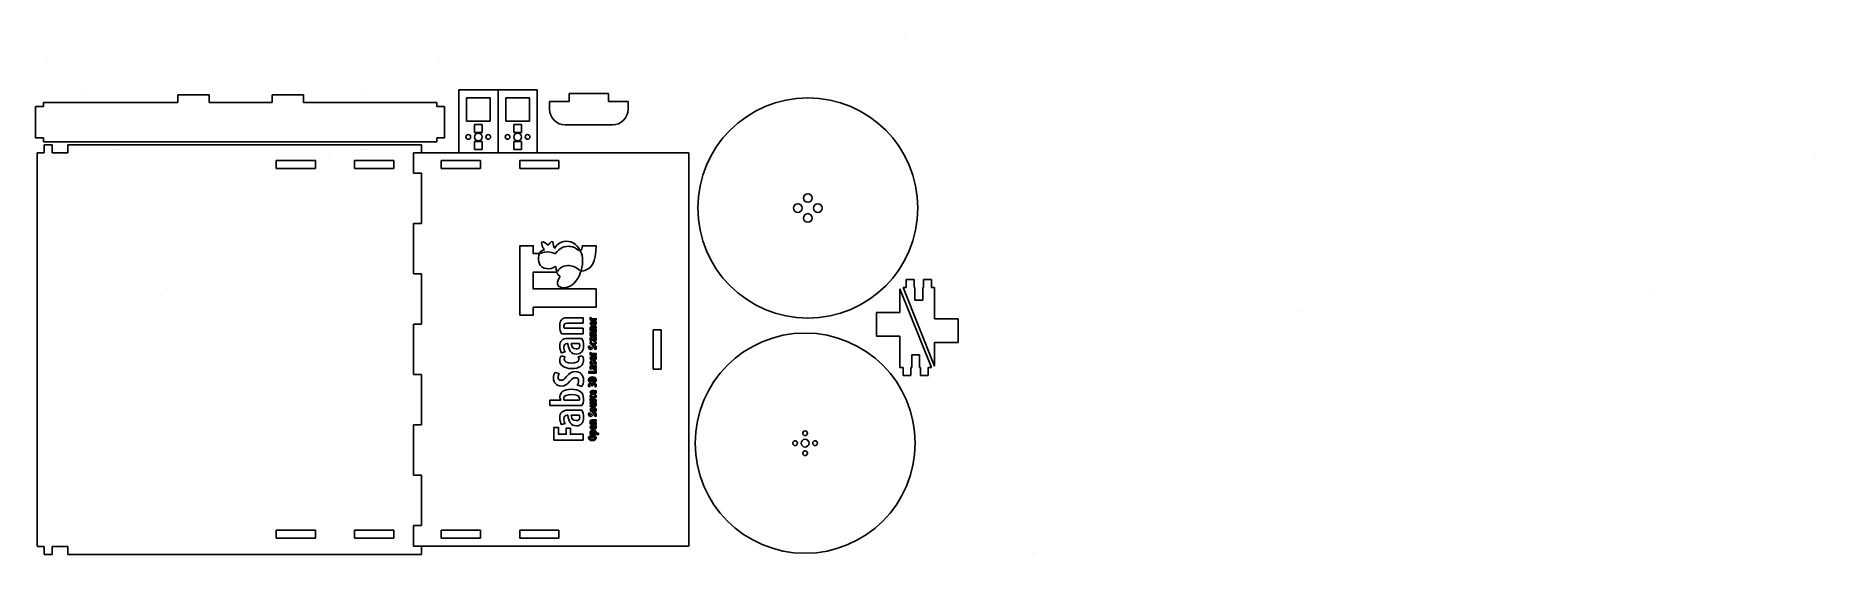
# Model space of a CAD drawing. Extents: x 2 to 1134, y 3 to 333.
import ezdxf

# ---------------------------------------------------------------- set-up
doc = ezdxf.new("R2010")
doc.units = 0
doc.layers.add('EBENE_1', color=7, linetype='CONTINUOUS')

# ---------------------------------------------------------------- blocks, each defined once
blk = doc.blocks.new('BLOCK_2')
at = {"layer": 'EBENE_1'}
blk.add_lwpolyline([(242.5, 8.5), (242.5, 21.5)], dxfattribs=at)
blk = doc.blocks.new('BLOCK_3')
at = {"layer": 'EBENE_1'}
blk.add_lwpolyline([(247.5, 21.5), (242.5, 21.5)], dxfattribs=at)
blk = doc.blocks.new('BLOCK_4')
at = {"layer": 'EBENE_1'}
blk.add_lwpolyline([(417.5, 8.5), (242.5, 8.5)], dxfattribs=at)
blk = doc.blocks.new('BLOCK_5')
at = {"layer": 'EBENE_1'}
blk.add_lwpolyline([(417.5, 258.5), (417.5, 8.5)], dxfattribs=at)
blk = doc.blocks.new('BLOCK_6')
at = {"layer": 'EBENE_1'}
blk.add_lwpolyline([(242.5, 258.5), (417.5, 258.5)], dxfattribs=at)
blk = doc.blocks.new('BLOCK_7')
at = {"layer": 'EBENE_1'}
blk.add_lwpolyline([(247.5, 213.5), (247.5, 245.5)], dxfattribs=at)
blk = doc.blocks.new('BLOCK_8')
at = {"layer": 'EBENE_1'}
blk.add_lwpolyline([(247.5, 149.5), (247.5, 181.5)], dxfattribs=at)
blk = doc.blocks.new('BLOCK_9')
at = {"layer": 'EBENE_1'}
blk.add_lwpolyline([(247.5, 85.5), (247.5, 117.5)], dxfattribs=at)
blk = doc.blocks.new('BLOCK_10')
at = {"layer": 'EBENE_1'}
blk.add_lwpolyline([(247.5, 21.5), (247.5, 53.5)], dxfattribs=at)
blk = doc.blocks.new('BLOCK_11')
at = {"layer": 'EBENE_1'}
blk.add_lwpolyline([(242.5, 181.5), (247.5, 181.5)], dxfattribs=at)
blk = doc.blocks.new('BLOCK_12')
at = {"layer": 'EBENE_1'}
blk.add_lwpolyline([(242.5, 181.5), (242.5, 213.5)], dxfattribs=at)
blk = doc.blocks.new('BLOCK_13')
at = {"layer": 'EBENE_1'}
blk.add_lwpolyline([(247.5, 213.5), (242.5, 213.5)], dxfattribs=at)
blk = doc.blocks.new('BLOCK_14')
at = {"layer": 'EBENE_1'}
blk.add_lwpolyline([(242.5, 245.5), (247.5, 245.5)], dxfattribs=at)
blk = doc.blocks.new('BLOCK_15')
at = {"layer": 'EBENE_1'}
blk.add_lwpolyline([(242.5, 245.5), (242.5, 258.5)], dxfattribs=at)
blk = doc.blocks.new('BLOCK_16')
at = {"layer": 'EBENE_1'}
blk.add_lwpolyline([(242.5, 117.5), (247.5, 117.5)], dxfattribs=at)
blk = doc.blocks.new('BLOCK_17')
at = {"layer": 'EBENE_1'}
blk.add_lwpolyline([(242.5, 117.5), (242.5, 149.5)], dxfattribs=at)
blk = doc.blocks.new('BLOCK_18')
at = {"layer": 'EBENE_1'}
blk.add_lwpolyline([(247.5, 149.5), (242.5, 149.5)], dxfattribs=at)
blk = doc.blocks.new('BLOCK_19')
at = {"layer": 'EBENE_1'}
blk.add_lwpolyline([(242.5, 53.5), (247.5, 53.5)], dxfattribs=at)
blk = doc.blocks.new('BLOCK_20')
at = {"layer": 'EBENE_1'}
blk.add_lwpolyline([(242.5, 53.5), (242.5, 85.5)], dxfattribs=at)
blk = doc.blocks.new('BLOCK_21')
at = {"layer": 'EBENE_1'}
blk.add_lwpolyline([(247.5, 85.5), (242.5, 85.5)], dxfattribs=at)
blk = doc.blocks.new('BLOCK_22')
at = {"layer": 'EBENE_1'}
blk.add_lwpolyline([(260, 18.5), (260, 13.5)], dxfattribs=at)
blk = doc.blocks.new('BLOCK_23')
at = {"layer": 'EBENE_1'}
blk.add_lwpolyline([(260, 18.5), (285, 18.5)], dxfattribs=at)
blk = doc.blocks.new('BLOCK_24')
at = {"layer": 'EBENE_1'}
blk.add_lwpolyline([(285, 13.5), (260, 13.5)], dxfattribs=at)
blk = doc.blocks.new('BLOCK_25')
at = {"layer": 'EBENE_1'}
blk.add_lwpolyline([(285, 13.5), (285, 18.5)], dxfattribs=at)
blk = doc.blocks.new('BLOCK_26')
at = {"layer": 'EBENE_1'}
blk.add_lwpolyline([(310, 248.5), (335, 248.5)], dxfattribs=at)
blk = doc.blocks.new('BLOCK_27')
at = {"layer": 'EBENE_1'}
blk.add_lwpolyline([(310, 248.5), (310, 253.5)], dxfattribs=at)
blk = doc.blocks.new('BLOCK_28')
at = {"layer": 'EBENE_1'}
blk.add_lwpolyline([(335, 253.5), (335, 248.5)], dxfattribs=at)
blk = doc.blocks.new('BLOCK_29')
at = {"layer": 'EBENE_1'}
blk.add_lwpolyline([(335, 253.5), (310, 253.5)], dxfattribs=at)
blk = doc.blocks.new('BLOCK_30')
at = {"layer": 'EBENE_1'}
blk.add_lwpolyline([(310, 18.5), (310, 13.5)], dxfattribs=at)
blk = doc.blocks.new('BLOCK_31')
at = {"layer": 'EBENE_1'}
blk.add_lwpolyline([(310, 18.5), (335, 18.5)], dxfattribs=at)
blk = doc.blocks.new('BLOCK_32')
at = {"layer": 'EBENE_1'}
blk.add_lwpolyline([(335, 13.5), (310, 13.5)], dxfattribs=at)
blk = doc.blocks.new('BLOCK_33')
at = {"layer": 'EBENE_1'}
blk.add_lwpolyline([(335, 13.5), (335, 18.5)], dxfattribs=at)
blk = doc.blocks.new('BLOCK_34')
at = {"layer": 'EBENE_1'}
blk.add_lwpolyline([(260, 248.5), (285, 248.5)], dxfattribs=at)
blk = doc.blocks.new('BLOCK_35')
at = {"layer": 'EBENE_1'}
blk.add_lwpolyline([(260, 248.5), (260, 253.5)], dxfattribs=at)
blk = doc.blocks.new('BLOCK_36')
at = {"layer": 'EBENE_1'}
blk.add_lwpolyline([(285, 253.5), (285, 248.5)], dxfattribs=at)
blk = doc.blocks.new('BLOCK_37')
at = {"layer": 'EBENE_1'}
blk.add_lwpolyline([(285, 253.5), (260, 253.5)], dxfattribs=at)
blk = doc.blocks.new('BLOCK_38')
at = {"layer": 'EBENE_1'}
blk.add_lwpolyline([(400, 146), (400, 121)], dxfattribs=at)
blk = doc.blocks.new('BLOCK_39')
at = {"layer": 'EBENE_1'}
blk.add_lwpolyline([(400, 121), (395, 121)], dxfattribs=at)
blk = doc.blocks.new('BLOCK_40')
at = {"layer": 'EBENE_1'}
blk.add_lwpolyline([(395, 121), (395, 146)], dxfattribs=at)
blk = doc.blocks.new('BLOCK_41')
at = {"layer": 'EBENE_1'}
blk.add_lwpolyline([(395, 146), (400, 146)], dxfattribs=at)
blk = doc.blocks.new('BLOCK_42')
at = {"layer": 'EBENE_1'}
blk.add_lwpolyline([(12.5, 263.5), (7.5, 263.5)], dxfattribs=at)
blk = doc.blocks.new('BLOCK_43')
at = {"layer": 'EBENE_1'}
blk.add_lwpolyline([(242.5, 263.5), (22.5, 263.5)], dxfattribs=at)
blk = doc.blocks.new('BLOCK_44')
at = {"layer": 'EBENE_1'}
blk.add_lwpolyline([(7.5, 3.2), (12.5, 3.2)], dxfattribs=at)
blk = doc.blocks.new('BLOCK_45')
at = {"layer": 'EBENE_1'}
blk.add_lwpolyline([(22.5, 3.2), (247.5, 3.2)], dxfattribs=at)
blk = doc.blocks.new('BLOCK_46')
at = {"layer": 'EBENE_1'}
blk.add_lwpolyline([(12.5, 258.5), (12.5, 263.5)], dxfattribs=at)
blk = doc.blocks.new('BLOCK_47')
at = {"layer": 'EBENE_1'}
blk.add_lwpolyline([(22.5, 263.5), (22.5, 258.5)], dxfattribs=at)
blk = doc.blocks.new('BLOCK_48')
at = {"layer": 'EBENE_1'}
blk.add_lwpolyline([(7.5, 258.5), (7.5, 263.5)], dxfattribs=at)
blk = doc.blocks.new('BLOCK_49')
at = {"layer": 'EBENE_1'}
blk.add_lwpolyline([(7.5, 8.2), (7.5, 3.2)], dxfattribs=at)
blk = doc.blocks.new('BLOCK_50')
at = {"layer": 'EBENE_1'}
blk.add_lwpolyline([(22.5, 3.2), (22.5, 8.2)], dxfattribs=at)
blk = doc.blocks.new('BLOCK_51')
at = {"layer": 'EBENE_1'}
blk.add_lwpolyline([(12.5, 8.2), (12.5, 3.2)], dxfattribs=at)
blk = doc.blocks.new('BLOCK_52')
at = {"layer": 'EBENE_1'}
blk.add_lwpolyline([(7.5, 8.2), (3, 8.2)], dxfattribs=at)
blk = doc.blocks.new('BLOCK_53')
at = {"layer": 'EBENE_1'}
blk.add_lwpolyline([(22.5, 8.2), (12.5, 8.2)], dxfattribs=at)
blk = doc.blocks.new('BLOCK_54')
at = {"layer": 'EBENE_1'}
blk.add_lwpolyline([(7.5, 258.5), (3, 258.5)], dxfattribs=at)
blk = doc.blocks.new('BLOCK_55')
at = {"layer": 'EBENE_1'}
blk.add_lwpolyline([(22.5, 258.5), (12.5, 258.5)], dxfattribs=at)
blk = doc.blocks.new('BLOCK_56')
at = {"layer": 'EBENE_1'}
blk.add_lwpolyline([(3, 8.5), (3, 258.5)], dxfattribs=at)
blk = doc.blocks.new('BLOCK_57')
at = {"layer": 'EBENE_1'}
for points in [[(242.5, 21.5), (242.5, 21.5)], [(242.5, 8.5), (242.5, 8.5)]]:
    blk.add_lwpolyline(points, dxfattribs=at)
blk = doc.blocks.new('BLOCK_58')
at = {"layer": 'EBENE_1'}
for points in [[(242.5, 21.5), (242.5, 21.5)], [(247.5, 21.5), (247.5, 21.5)]]:
    blk.add_lwpolyline(points, dxfattribs=at)
blk = doc.blocks.new('BLOCK_59')
at = {"layer": 'EBENE_1'}
for points in [[(247.5, 117.5), (247.5, 117.5)], [(247.5, 85.5), (247.5, 85.5)]]:
    blk.add_lwpolyline(points, dxfattribs=at)
blk = doc.blocks.new('BLOCK_60')
at = {"layer": 'EBENE_1'}
for points in [[(247.5, 53.5), (247.5, 53.5)], [(247.5, 21.5), (247.5, 21.5)]]:
    blk.add_lwpolyline(points, dxfattribs=at)
blk = doc.blocks.new('BLOCK_61')
at = {"layer": 'EBENE_1'}
for points in [[(247.5, 181.5), (247.5, 181.5)], [(247.5, 149.5), (247.5, 149.5)]]:
    blk.add_lwpolyline(points, dxfattribs=at)
blk = doc.blocks.new('BLOCK_62')
at = {"layer": 'EBENE_1'}
for points in [[(247.5, 245.5), (247.5, 245.5)], [(247.5, 213.5), (247.5, 213.5)]]:
    blk.add_lwpolyline(points, dxfattribs=at)
blk = doc.blocks.new('BLOCK_63')
at = {"layer": 'EBENE_1'}
for points in [[(242.5, 181.5), (242.5, 181.5)], [(247.5, 181.5), (247.5, 181.5)]]:
    blk.add_lwpolyline(points, dxfattribs=at)
blk = doc.blocks.new('BLOCK_64')
at = {"layer": 'EBENE_1'}
for points in [[(242.5, 213.5), (242.5, 213.5)], [(242.5, 181.5), (242.5, 181.5)]]:
    blk.add_lwpolyline(points, dxfattribs=at)
blk = doc.blocks.new('BLOCK_65')
at = {"layer": 'EBENE_1'}
for points in [[(242.5, 213.5), (242.5, 213.5)], [(247.5, 213.5), (247.5, 213.5)]]:
    blk.add_lwpolyline(points, dxfattribs=at)
blk = doc.blocks.new('BLOCK_66')
at = {"layer": 'EBENE_1'}
for points in [[(242.5, 117.5), (242.5, 117.5)], [(247.5, 117.5), (247.5, 117.5)]]:
    blk.add_lwpolyline(points, dxfattribs=at)
blk = doc.blocks.new('BLOCK_67')
at = {"layer": 'EBENE_1'}
for points in [[(242.5, 149.5), (242.5, 149.5)], [(242.5, 117.5), (242.5, 117.5)]]:
    blk.add_lwpolyline(points, dxfattribs=at)
blk = doc.blocks.new('BLOCK_68')
at = {"layer": 'EBENE_1'}
for points in [[(242.5, 149.5), (242.5, 149.5)], [(247.5, 149.5), (247.5, 149.5)]]:
    blk.add_lwpolyline(points, dxfattribs=at)
blk = doc.blocks.new('BLOCK_69')
at = {"layer": 'EBENE_1'}
for points in [[(242.5, 53.5), (242.5, 53.5)], [(247.5, 53.5), (247.5, 53.5)]]:
    blk.add_lwpolyline(points, dxfattribs=at)
blk = doc.blocks.new('BLOCK_70')
at = {"layer": 'EBENE_1'}
for points in [[(242.5, 85.5), (242.5, 85.5)], [(242.5, 53.5), (242.5, 53.5)]]:
    blk.add_lwpolyline(points, dxfattribs=at)
blk = doc.blocks.new('BLOCK_71')
at = {"layer": 'EBENE_1'}
for points in [[(242.5, 85.5), (242.5, 85.5)], [(247.5, 85.5), (247.5, 85.5)]]:
    blk.add_lwpolyline(points, dxfattribs=at)
blk = doc.blocks.new('BLOCK_72')
at = {"layer": 'EBENE_1'}
for points in [[(242.5, 245.5), (242.5, 245.5)], [(247.5, 245.5), (247.5, 245.5)]]:
    blk.add_lwpolyline(points, dxfattribs=at)
blk = doc.blocks.new('BLOCK_73')
at = {"layer": 'EBENE_1'}
for points in [[(242.5, 258.5), (242.5, 258.5)], [(242.5, 245.5), (242.5, 245.5)]]:
    blk.add_lwpolyline(points, dxfattribs=at)
blk = doc.blocks.new('BLOCK_74')
at = {"layer": 'EBENE_1'}
blk.add_lwpolyline([(205, 253.5), (230, 253.5)], dxfattribs=at)
blk = doc.blocks.new('BLOCK_75')
at = {"layer": 'EBENE_1'}
blk.add_lwpolyline([(205, 253.5), (205, 248.5)], dxfattribs=at)
blk = doc.blocks.new('BLOCK_76')
at = {"layer": 'EBENE_1'}
blk.add_lwpolyline([(230, 248.5), (205, 248.5)], dxfattribs=at)
blk = doc.blocks.new('BLOCK_77')
at = {"layer": 'EBENE_1'}
blk.add_lwpolyline([(230, 248.5), (230, 253.5)], dxfattribs=at)
blk = doc.blocks.new('BLOCK_78')
at = {"layer": 'EBENE_1'}
blk.add_lwpolyline([(155, 253.5), (180, 253.5)], dxfattribs=at)
blk = doc.blocks.new('BLOCK_79')
at = {"layer": 'EBENE_1'}
blk.add_lwpolyline([(155, 253.5), (155, 248.5)], dxfattribs=at)
blk = doc.blocks.new('BLOCK_80')
at = {"layer": 'EBENE_1'}
blk.add_lwpolyline([(180, 248.5), (155, 248.5)], dxfattribs=at)
blk = doc.blocks.new('BLOCK_81')
at = {"layer": 'EBENE_1'}
blk.add_lwpolyline([(180, 248.5), (180, 253.5)], dxfattribs=at)
blk = doc.blocks.new('BLOCK_82')
at = {"layer": 'EBENE_1'}
blk.add_lwpolyline([(205, 13.5), (205, 18.5)], dxfattribs=at)
blk = doc.blocks.new('BLOCK_83')
at = {"layer": 'EBENE_1'}
blk.add_lwpolyline([(205, 13.5), (230, 13.5)], dxfattribs=at)
blk = doc.blocks.new('BLOCK_84')
at = {"layer": 'EBENE_1'}
blk.add_lwpolyline([(230, 18.5), (230, 13.5)], dxfattribs=at)
blk = doc.blocks.new('BLOCK_85')
at = {"layer": 'EBENE_1'}
blk.add_lwpolyline([(230, 18.5), (205, 18.5)], dxfattribs=at)
blk = doc.blocks.new('BLOCK_86')
at = {"layer": 'EBENE_1'}
blk.add_lwpolyline([(155, 13.5), (155, 18.5)], dxfattribs=at)
blk = doc.blocks.new('BLOCK_87')
at = {"layer": 'EBENE_1'}
blk.add_lwpolyline([(155, 13.5), (180, 13.5)], dxfattribs=at)
blk = doc.blocks.new('BLOCK_88')
at = {"layer": 'EBENE_1'}
blk.add_lwpolyline([(180, 18.5), (180, 13.5)], dxfattribs=at)
blk = doc.blocks.new('BLOCK_89')
at = {"layer": 'EBENE_1'}
blk.add_lwpolyline([(180, 18.5), (155, 18.5)], dxfattribs=at)
blk = doc.blocks.new('BLOCK_91')
at = {"layer": 'EBENE_1', "color": 7}
blk.add_lwpolyline([(333.4, 182.7), (318.6, 182.7), (318.6, 172), (358.6, 172), (358.6, 160.3), (318.6, 160.3), (318.6, 155.3), (310.1, 155.3), (310.1, 199.4), (318.6, 199.4), (318.6, 194.4), (322.5, 194.4)], dxfattribs=at)
for points, knots in [([(349.3, 194.5), (349.9, 193), (350.1, 190.4), (350, 189.3), (349.9, 184.4), (348, 179), (344.5, 175.4), (342.1, 173), (335.4, 171), (334, 174.9), (333.8, 175.9), (334.2, 176.9), (334.4, 177.5), (334.6, 178), (335.7, 179.6), (335.5, 180.1), (333.4, 180.9), (333, 184.4), (333, 186.2), (330.8, 185.1), (329.4, 184.5), (327, 184.9), (325.1, 185.1), (323.3, 186.2), (322.5, 188), (321.3, 190.8), (321.8, 196.1), (325.5, 196.8), (325.4, 197.4), (324.8, 198.3), (324.6, 198.8), (324.1, 199.8), (323.7, 201.3), (324.1, 201.7), (324.9, 202.6), (327.3, 200.3), (328.1, 199.8), (328.5, 199.5), (329.9, 203.1), (331.1, 201.8), (331.6, 201.3), (331.4, 197.3), (332.6, 197.9), (332.4, 198.9), (334.6, 200.6), (335.3, 201), (336.9, 202.2), (339.3, 202.4), (341.2, 202.2), (342.6, 202.1), (344.6, 201.2), (345.6, 200.1), (346.7, 199.1), (348.4, 196.9), (349.3, 194.5)], [0, 0, 0, 0, 1, 1, 1, 2, 2, 2, 3, 3, 3, 4, 4, 4, 5, 5, 5, 6, 6, 6, 7, 7, 7, 8, 8, 8, 9, 9, 9, 10, 10, 10, 11, 11, 11, 12, 12, 12, 13, 13, 13, 14, 14, 14, 15, 15, 15, 16, 16, 16, 17, 17, 17, 18, 18, 18, 18]), ([(323.4, 194.5), (323.4, 194.5), (325.3, 195.5), (327.6, 195.5), (329.8, 195.5), (332.8, 194.4), (332.8, 194.4), (332.8, 194.4), (334.3, 196.6), (336.3, 197.9), (338.3, 199.4), (342, 199), (342, 199), (344.2, 198.7), (345.6, 198.1), (347.7, 196.3)], [0, 0, 0, 0, 1, 1, 1, 2, 2, 2, 3, 3, 3, 4, 4, 4, 5, 5, 5, 5]), ([(348.5, 195.9), (349.5, 196.8), (349.9, 198), (349.9, 199.4), (349.9, 199.4), (358.6, 199.4), (358.6, 199.4), (358.6, 189), (356.2, 184.3), (348.9, 183.1)], [0, 0, 0, 0, 1, 1, 1, 2, 2, 2, 3, 3, 3, 3]), ([(348.3, 183.6), (346.9, 184.8), (345.6, 185.6), (344.3, 186.2), (342.3, 187.1), (338.6, 187), (336.1, 185.4), (335, 184.7), (334, 183.1), (334, 183.1)], [0, 0, 0, 0, 1, 1, 1, 2, 2, 2, 3, 3, 3, 3])]:
    blk.add_open_spline(points, degree=3, knots=knots, dxfattribs=at)
blk = doc.blocks.new('BLOCK_92')
at = {"layer": 'EBENE_1', "color": 7}
blk.add_lwpolyline([(334.6, 79.6), (339.5, 79.6), (339.5, 83.4), (342.3, 83.4), (342.3, 79.6), (350.3, 79.6), (350.3, 75.9), (331.8, 75.9), (331.8, 83.9), (334.6, 83.9), (334.6, 79.6), (334.6, 79.6)], dxfattribs=at)
for points, knots in [([(350.3, 150.1), (350.3, 150.1), (340.1, 150.1), (340.1, 150.1), (338.8, 150.1), (338.1, 149.6), (338.1, 148.4), (338.1, 147.6), (338.2, 147.3), (338.4, 146.9), (338.4, 146.9), (350.3, 146.9), (350.3, 146.9), (350.3, 146.9), (350.3, 143.4), (350.3, 143.4), (350.3, 143.4), (336.6, 143.4), (336.6, 143.4), (336, 144.6), (335.5, 146.2), (335.5, 148.4), (335.5, 152), (337, 153.6), (340.1, 153.6), (340.1, 153.6), (350.3, 153.6), (350.3, 153.6), (350.3, 153.6), (350.3, 150.1), (350.3, 150.1)], [0, 0, 0, 0, 1, 1, 1, 2, 2, 2, 3, 3, 3, 4, 4, 4, 5, 5, 5, 6, 6, 6, 7, 7, 7, 8, 8, 8, 9, 9, 9, 10, 10, 10, 10]), ([(350.6, 135.8), (350.6, 132.3), (348.9, 130.5), (346.1, 130.5), (342.3, 130.5), (341.2, 133.3), (340.7, 137.2), (340.7, 137.2), (340.2, 137.2), (340.2, 137.2), (338.8, 137.2), (338.1, 136.4), (338.1, 135.1), (338.1, 133.9), (338.5, 132.8), (338.9, 132), (338.9, 132), (336.6, 131.3), (336.6, 131.3), (336.2, 132.1), (335.5, 133.6), (335.5, 135.8), (335.5, 138.5), (336.9, 140.5), (340.9, 140.5), (340.9, 140.5), (349.5, 140.5), (349.5, 140.5), (350.2, 139.5), (350.6, 138), (350.6, 135.8)], [0, 0, 0, 0, 1, 1, 1, 2, 2, 2, 3, 3, 3, 4, 4, 4, 5, 5, 5, 6, 6, 6, 7, 7, 7, 8, 8, 8, 9, 9, 9, 10, 10, 10, 10]), ([(342.8, 137.2), (343.1, 134.9), (343.8, 133.8), (345.9, 133.8), (347.4, 133.8), (348.2, 134.6), (348.2, 135.9), (348.2, 136.4), (348.1, 136.9), (348, 137.2), (348, 137.2), (342.8, 137.2), (342.8, 137.2)], [0, 0, 0, 0, 1, 1, 1, 2, 2, 2, 3, 3, 3, 4, 4, 4, 4]), ([(350.6, 126.3), (350.6, 123.4), (348, 121.3), (343, 121.3), (338.1, 121.3), (335.5, 123.6), (335.5, 126.3), (335.5, 127.9), (336, 128.8), (336.6, 129.4), (336.6, 129.4), (338.8, 128.7), (338.8, 128.7), (338.5, 128.4), (338.3, 127.9), (338.3, 127.2), (338.3, 125.6), (340.1, 124.8), (343, 124.8), (345.9, 124.8), (347.7, 125.7), (347.7, 127.1), (347.7, 127.9), (347.5, 128.3), (347.2, 128.7), (347.2, 128.7), (349.5, 129.4), (349.5, 129.4), (350.1, 128.8), (350.6, 128), (350.6, 126.3)], [0, 0, 0, 0, 1, 1, 1, 2, 2, 2, 3, 3, 3, 4, 4, 4, 5, 5, 5, 6, 6, 6, 7, 7, 7, 8, 8, 8, 9, 9, 9, 10, 10, 10, 10]), ([(350.6, 114.2), (350.6, 112.2), (350.2, 110.9), (349.5, 110), (349.5, 110), (346.6, 110.9), (346.6, 110.9), (347, 111.3), (347.5, 112.3), (347.5, 113.5), (347.5, 114.7), (346.6, 115.5), (345.5, 115.5), (344.2, 115.5), (343.4, 114.9), (341.9, 113.2), (340.2, 111.1), (338.7, 110.2), (336.6, 110.2), (333.5, 110.2), (331.5, 112.3), (331.5, 115.2), (331.5, 116.7), (331.9, 118.1), (332.6, 118.8), (332.6, 118.8), (335.1, 118.1), (335.1, 118.1), (334.8, 117.7), (334.4, 116.9), (334.4, 115.8), (334.4, 114.7), (335.1, 113.9), (336.4, 113.9), (337.6, 113.9), (338.3, 114.4), (339.8, 116.2), (341.6, 118.3), (343, 119.4), (345.3, 119.4), (348.5, 119.4), (350.6, 117.3), (350.6, 114.2)], [0, 0, 0, 0, 1, 1, 1, 2, 2, 2, 3, 3, 3, 4, 4, 4, 5, 5, 5, 6, 6, 6, 7, 7, 7, 8, 8, 8, 9, 9, 9, 10, 10, 10, 11, 11, 11, 12, 12, 12, 13, 13, 13, 14, 14, 14, 14]), ([(350.6, 102.1), (350.6, 99.9), (350.1, 98.6), (349.5, 97.8), (349.5, 97.8), (329.2, 97.8), (329.2, 97.8), (329.2, 97.8), (329.2, 101.3), (329.2, 101.3), (329.2, 101.3), (336.1, 101.3), (336.1, 101.3), (335.8, 101.8), (335.6, 102.5), (335.6, 103.5), (335.6, 106.3), (338.4, 108.2), (342.7, 108.2), (347.8, 108.2), (350.6, 106.2), (350.6, 102.1)], [0, 0, 0, 0, 1, 1, 1, 2, 2, 2, 3, 3, 3, 4, 4, 4, 5, 5, 5, 6, 6, 6, 7, 7, 7, 7]), ([(338, 102.5), (338, 102.1), (338.1, 101.7), (338.3, 101.3), (338.3, 101.3), (347.9, 101.3), (347.9, 101.3), (348, 101.6), (348.1, 101.9), (348.1, 102.3), (348.1, 104.2), (346, 104.8), (343, 104.8), (340.2, 104.8), (338, 104.2), (338, 102.5)], [0, 0, 0, 0, 1, 1, 1, 2, 2, 2, 3, 3, 3, 4, 4, 4, 5, 5, 5, 5]), ([(350.6, 90.2), (350.6, 86.7), (348.9, 84.9), (346.1, 84.9), (342.3, 84.9), (341.2, 87.7), (340.7, 91.6), (340.7, 91.6), (340.2, 91.6), (340.2, 91.6), (338.8, 91.6), (338.1, 90.8), (338.1, 89.5), (338.1, 88.3), (338.5, 87.2), (338.9, 86.4), (338.9, 86.4), (336.6, 85.7), (336.6, 85.7), (336.2, 86.5), (335.5, 88), (335.5, 90.2), (335.5, 92.9), (336.9, 94.9), (340.9, 94.9), (340.9, 94.9), (349.5, 94.9), (349.5, 94.9), (350.2, 93.9), (350.6, 92.4), (350.6, 90.2)], [0, 0, 0, 0, 1, 1, 1, 2, 2, 2, 3, 3, 3, 4, 4, 4, 5, 5, 5, 6, 6, 6, 7, 7, 7, 8, 8, 8, 9, 9, 9, 10, 10, 10, 10]), ([(342.8, 91.6), (343.1, 89.3), (343.8, 88.2), (345.9, 88.2), (347.4, 88.2), (348.2, 89), (348.2, 90.3), (348.2, 90.8), (348.1, 91.3), (348, 91.6), (348, 91.6), (342.8, 91.6), (342.8, 91.6)], [0, 0, 0, 0, 1, 1, 1, 2, 2, 2, 3, 3, 3, 4, 4, 4, 4])]:
    blk.add_open_spline(points, degree=3, knots=knots, dxfattribs=at)
blk = doc.blocks.new('BLOCK_93')
at = {"layer": 'EBENE_1', "color": 7}
blk.add_lwpolyline([(358.7, 118.4), (353.9, 118.4), (353.9, 119.4), (357.9, 119.4), (357.9, 120.4), (358.7, 120.4), (358.7, 118.4)], dxfattribs=at)
for points, knots in [([(355.6, 153.6), (355.5, 153.4), (355.5, 153.1), (355.6, 153), (355.6, 153), (358.7, 153), (358.7, 153), (358.7, 153), (358.7, 152.1), (358.7, 152.1), (358.7, 152.1), (355.1, 152.1), (355.1, 152.1), (354.9, 152.4), (354.8, 152.9), (354.9, 153.8), (354.9, 153.8), (355.6, 153.6), (355.6, 153.6)], [0, 0, 0, 0, 1, 1, 1, 2, 2, 2, 3, 3, 3, 4, 4, 4, 5, 5, 5, 6, 6, 6, 6]), ([(357.2, 149.6), (357.7, 149.6), (358, 149.9), (358, 150.3), (358, 150.7), (357.9, 151), (357.8, 151.1), (357.8, 151.1), (358.4, 151.3), (358.4, 151.3), (358.6, 151.1), (358.7, 150.7), (358.7, 150.2), (358.7, 149.2), (358, 148.7), (356.8, 148.7), (355.6, 148.7), (354.8, 149.2), (354.8, 150.1), (354.8, 151), (355.6, 151.5), (357, 151.4), (357, 151.4), (357.2, 149.6), (357.2, 149.6)], [0, 0, 0, 0, 1, 1, 1, 2, 2, 2, 3, 3, 3, 4, 4, 4, 5, 5, 5, 6, 6, 6, 7, 7, 7, 8, 8, 8, 8]), ([(358.7, 147.1), (358.7, 147.1), (356, 147.1), (356, 147.1), (355.7, 147.1), (355.5, 147), (355.5, 146.7), (355.5, 146.5), (355.5, 146.4), (355.6, 146.3), (355.6, 146.3), (358.7, 146.3), (358.7, 146.3), (358.7, 146.3), (358.7, 145.4), (358.7, 145.4), (358.7, 145.4), (355.1, 145.4), (355.1, 145.4), (355, 145.7), (354.8, 146.1), (354.8, 146.7), (354.8, 147.6), (355.2, 148), (356, 148), (356, 148), (358.7, 148), (358.7, 148), (358.7, 148), (358.7, 147.1), (358.7, 147.1), (358.7, 147.1), (358.7, 147.1), (358.7, 147.1)], [0, 0, 0, 0, 1, 1, 1, 2, 2, 2, 3, 3, 3, 4, 4, 4, 5, 5, 5, 6, 6, 6, 7, 7, 7, 8, 8, 8, 9, 9, 9, 10, 10, 10, 11, 11, 11, 11]), ([(355.5, 150.1), (355.5, 149.7), (356, 149.5), (356.6, 149.5), (356.6, 149.5), (356.5, 150.5), (356.5, 150.5), (355.9, 150.5), (355.5, 150.4), (355.5, 150.1)], [0, 0, 0, 0, 1, 1, 1, 2, 2, 2, 3, 3, 3, 3]), ([(358.7, 134.5), (358.7, 134), (358.6, 133.7), (358.4, 133.5), (358.4, 133.5), (357.7, 133.7), (357.7, 133.7), (357.8, 133.8), (357.9, 134), (357.9, 134.3), (357.9, 134.7), (357.7, 134.9), (357.4, 134.9), (357.1, 134.9), (356.9, 134.7), (356.5, 134.3), (356, 133.7), (355.6, 133.5), (355.1, 133.5), (354.3, 133.5), (353.8, 134), (353.8, 134.8), (353.8, 135.2), (353.9, 135.5), (354.1, 135.7), (354.1, 135.7), (354.7, 135.5), (354.7, 135.5), (354.6, 135.4), (354.6, 135.2), (354.6, 134.9), (354.6, 134.7), (354.7, 134.4), (355.1, 134.4), (355.4, 134.4), (355.6, 134.6), (355.9, 135), (356.4, 135.6), (356.8, 135.9), (357.4, 135.9), (358.2, 135.9), (358.7, 135.3), (358.7, 134.5)], [0, 0, 0, 0, 1, 1, 1, 2, 2, 2, 3, 3, 3, 4, 4, 4, 5, 5, 5, 6, 6, 6, 7, 7, 7, 8, 8, 8, 9, 9, 9, 10, 10, 10, 11, 11, 11, 12, 12, 12, 13, 13, 13, 14, 14, 14, 14]), ([(358.7, 143.8), (358.7, 143.8), (356, 143.8), (356, 143.8), (355.7, 143.8), (355.5, 143.6), (355.5, 143.3), (355.5, 143.1), (355.5, 143), (355.6, 142.9), (355.6, 142.9), (358.7, 142.9), (358.7, 142.9), (358.7, 142.9), (358.7, 142), (358.7, 142), (358.7, 142), (355.1, 142), (355.1, 142), (355, 142.3), (354.8, 142.8), (354.8, 143.3), (354.8, 144.3), (355.2, 144.7), (356, 144.7), (356, 144.7), (358.7, 144.7), (358.7, 144.7), (358.7, 144.7), (358.7, 143.8), (358.7, 143.8), (358.7, 143.8), (358.7, 143.8), (358.7, 143.8)], [0, 0, 0, 0, 1, 1, 1, 2, 2, 2, 3, 3, 3, 4, 4, 4, 5, 5, 5, 6, 6, 6, 7, 7, 7, 8, 8, 8, 9, 9, 9, 10, 10, 10, 11, 11, 11, 11]), ([(358.7, 140.1), (358.7, 139.2), (358.3, 138.7), (357.5, 138.7), (356.6, 138.7), (356.3, 139.4), (356.2, 140.4), (356.2, 140.4), (356, 140.4), (356, 140.4), (355.7, 140.4), (355.5, 140.2), (355.5, 139.9), (355.5, 139.6), (355.6, 139.3), (355.7, 139.1), (355.7, 139.1), (355.1, 138.9), (355.1, 138.9), (355, 139.1), (354.8, 139.5), (354.8, 140.1), (354.8, 140.8), (355.2, 141.3), (356.2, 141.3), (356.2, 141.3), (358.4, 141.3), (358.4, 141.3), (358.6, 141), (358.7, 140.7), (358.7, 140.1)], [0, 0, 0, 0, 1, 1, 1, 2, 2, 2, 3, 3, 3, 4, 4, 4, 5, 5, 5, 6, 6, 6, 7, 7, 7, 8, 8, 8, 9, 9, 9, 10, 10, 10, 10]), ([(358.7, 137.7), (358.7, 136.9), (358, 136.4), (356.8, 136.4), (355.5, 136.4), (354.8, 136.9), (354.8, 137.7), (354.8, 138.1), (355, 138.3), (355.1, 138.4), (355.1, 138.4), (355.7, 138.2), (355.7, 138.2), (355.6, 138.2), (355.5, 138.1), (355.5, 137.9), (355.5, 137.5), (356, 137.3), (356.8, 137.3), (357.5, 137.3), (358, 137.5), (358, 137.9), (358, 138), (357.9, 138.2), (357.8, 138.2), (357.8, 138.2), (358.4, 138.4), (358.4, 138.4), (358.6, 138.3), (358.7, 138.1), (358.7, 137.7)], [0, 0, 0, 0, 1, 1, 1, 2, 2, 2, 3, 3, 3, 4, 4, 4, 5, 5, 5, 6, 6, 6, 7, 7, 7, 8, 8, 8, 9, 9, 9, 10, 10, 10, 10]), ([(356.7, 140.4), (356.8, 139.9), (357, 139.6), (357.5, 139.6), (357.9, 139.6), (358.1, 139.8), (358.1, 140.1), (358.1, 140.2), (358.1, 140.4), (358, 140.4), (358, 140.4), (356.7, 140.4), (356.7, 140.4)], [0, 0, 0, 0, 1, 1, 1, 2, 2, 2, 3, 3, 3, 4, 4, 4, 4]), ([(355.6, 131.4), (355.5, 131.2), (355.5, 130.9), (355.6, 130.8), (355.6, 130.8), (358.7, 130.8), (358.7, 130.8), (358.7, 130.8), (358.7, 129.9), (358.7, 129.9), (358.7, 129.9), (355.1, 129.9), (355.1, 129.9), (354.9, 130.2), (354.8, 130.7), (354.9, 131.6), (354.9, 131.6), (355.6, 131.4), (355.6, 131.4)], [0, 0, 0, 0, 1, 1, 1, 2, 2, 2, 3, 3, 3, 4, 4, 4, 5, 5, 5, 6, 6, 6, 6]), ([(357.2, 127.4), (357.7, 127.4), (358, 127.7), (358, 128.1), (358, 128.5), (357.9, 128.8), (357.8, 128.9), (357.8, 128.9), (358.4, 129.1), (358.4, 129.1), (358.6, 128.9), (358.7, 128.5), (358.7, 128), (358.7, 127), (358, 126.5), (356.8, 126.5), (355.6, 126.5), (354.8, 127), (354.8, 127.9), (354.8, 128.8), (355.6, 129.3), (357, 129.2), (357, 129.2), (357.2, 127.4), (357.2, 127.4)], [0, 0, 0, 0, 1, 1, 1, 2, 2, 2, 3, 3, 3, 4, 4, 4, 5, 5, 5, 6, 6, 6, 7, 7, 7, 8, 8, 8, 8]), ([(358.7, 124.8), (358.7, 124.4), (358.6, 124.1), (358.4, 123.9), (358.4, 123.9), (357.8, 124.1), (357.8, 124.1), (357.9, 124.2), (358, 124.4), (358, 124.7), (358, 124.9), (357.9, 125.1), (357.6, 125.1), (357.4, 125.1), (357.3, 124.9), (357, 124.6), (356.8, 124.2), (356.4, 123.9), (355.9, 123.9), (355.3, 123.9), (354.8, 124.4), (354.8, 125), (354.8, 125.4), (354.9, 125.7), (355.1, 125.9), (355.1, 125.9), (355.7, 125.7), (355.7, 125.7), (355.6, 125.6), (355.5, 125.4), (355.5, 125.2), (355.5, 125), (355.7, 124.8), (355.9, 124.8), (356.1, 124.8), (356.3, 125), (356.5, 125.3), (356.8, 125.7), (357.1, 126), (357.6, 126), (358.2, 126), (358.7, 125.5), (358.7, 124.8)], [0, 0, 0, 0, 1, 1, 1, 2, 2, 2, 3, 3, 3, 4, 4, 4, 5, 5, 5, 6, 6, 6, 7, 7, 7, 8, 8, 8, 9, 9, 9, 10, 10, 10, 11, 11, 11, 12, 12, 12, 13, 13, 13, 14, 14, 14, 14]), ([(355.5, 127.9), (355.5, 127.5), (356, 127.3), (356.6, 127.3), (356.6, 127.3), (356.5, 128.3), (356.5, 128.3), (355.9, 128.3), (355.5, 128.2), (355.5, 127.9)], [0, 0, 0, 0, 1, 1, 1, 2, 2, 2, 3, 3, 3, 3]), ([(358.7, 114.3), (358.7, 113.7), (358.6, 113.3), (358.4, 113), (358.4, 113), (354.1, 113), (354.1, 113), (353.9, 113.3), (353.8, 113.7), (353.8, 114.2), (353.8, 115.5), (354.9, 116), (356.3, 116), (357.6, 116), (358.7, 115.6), (358.7, 114.3)], [0, 0, 0, 0, 1, 1, 1, 2, 2, 2, 3, 3, 3, 4, 4, 4, 5, 5, 5, 5]), ([(354.5, 114.2), (354.5, 114.1), (354.5, 114), (354.6, 114), (354.6, 114), (357.9, 114), (357.9, 114), (357.9, 114), (358, 114.1), (358, 114.3), (358, 114.8), (357.5, 115.1), (356.2, 115.1), (355.1, 115.1), (354.5, 114.8), (354.5, 114.2)], [0, 0, 0, 0, 1, 1, 1, 2, 2, 2, 3, 3, 3, 4, 4, 4, 5, 5, 5, 5]), ([(358.7, 122.1), (358.7, 121.2), (358.3, 120.7), (357.5, 120.7), (356.6, 120.7), (356.3, 121.5), (356.2, 122.5), (356.2, 122.5), (356, 122.5), (356, 122.5), (355.7, 122.5), (355.5, 122.2), (355.5, 121.9), (355.5, 121.6), (355.6, 121.3), (355.7, 121.1), (355.7, 121.1), (355.1, 120.9), (355.1, 120.9), (355, 121.2), (354.8, 121.5), (354.8, 122.1), (354.8, 122.8), (355.2, 123.3), (356.2, 123.3), (356.2, 123.3), (358.4, 123.3), (358.4, 123.3), (358.6, 123), (358.7, 122.7), (358.7, 122.1)], [0, 0, 0, 0, 1, 1, 1, 2, 2, 2, 3, 3, 3, 4, 4, 4, 5, 5, 5, 6, 6, 6, 7, 7, 7, 8, 8, 8, 9, 9, 9, 10, 10, 10, 10]), ([(356.7, 122.5), (356.8, 121.9), (357, 121.6), (357.5, 121.6), (357.9, 121.6), (358.1, 121.8), (358.1, 122.1), (358.1, 122.3), (358.1, 122.4), (358, 122.5), (358, 122.5), (356.7, 122.5), (356.7, 122.5)], [0, 0, 0, 0, 1, 1, 1, 2, 2, 2, 3, 3, 3, 4, 4, 4, 4]), ([(358.7, 110.8), (358.7, 110.3), (358.6, 109.9), (358.4, 109.7), (358.4, 109.7), (357.8, 109.9), (357.8, 109.9), (357.9, 110), (358, 110.3), (358, 110.6), (358, 111), (357.6, 111.3), (357.2, 111.3), (356.7, 111.3), (356.4, 110.9), (356.4, 110.4), (356.4, 110.4), (355.8, 110.4), (355.8, 110.4), (355.8, 110.9), (355.5, 111.2), (355.1, 111.2), (354.8, 111.2), (354.5, 111), (354.5, 110.6), (354.5, 110.4), (354.6, 110.2), (354.7, 110), (354.7, 110), (354.1, 109.8), (354.1, 109.8), (353.9, 110), (353.8, 110.4), (353.8, 110.9), (353.8, 111.7), (354.4, 112.1), (355, 112.1), (355.5, 112.1), (355.8, 111.8), (355.9, 111.6), (355.9, 111.6), (356, 111.6), (356, 111.6), (356.2, 111.9), (356.5, 112.2), (357.2, 112.2), (358, 112.2), (358.7, 111.6), (358.7, 110.8)], [0, 0, 0, 0, 1, 1, 1, 2, 2, 2, 3, 3, 3, 4, 4, 4, 5, 5, 5, 6, 6, 6, 7, 7, 7, 8, 8, 8, 9, 9, 9, 10, 10, 10, 11, 11, 11, 12, 12, 12, 13, 13, 13, 14, 14, 14, 15, 15, 15, 16, 16, 16, 16]), ([(357.2, 105.7), (357.7, 105.7), (358, 106), (358, 106.4), (358, 106.8), (357.9, 107), (357.8, 107.2), (357.8, 107.2), (358.4, 107.4), (358.4, 107.4), (358.6, 107.1), (358.7, 106.8), (358.7, 106.3), (358.7, 105.3), (358, 104.8), (356.8, 104.8), (355.6, 104.8), (354.8, 105.3), (354.8, 106.2), (354.8, 107.1), (355.6, 107.6), (357, 107.5), (357, 107.5), (357.2, 105.7), (357.2, 105.7)], [0, 0, 0, 0, 1, 1, 1, 2, 2, 2, 3, 3, 3, 4, 4, 4, 5, 5, 5, 6, 6, 6, 7, 7, 7, 8, 8, 8, 8]), ([(358.7, 103.7), (358.7, 102.9), (358, 102.4), (356.8, 102.4), (355.5, 102.4), (354.8, 103), (354.8, 103.7), (354.8, 104.1), (355, 104.3), (355.1, 104.5), (355.1, 104.5), (355.7, 104.3), (355.7, 104.3), (355.6, 104.2), (355.5, 104.1), (355.5, 103.9), (355.5, 103.5), (356, 103.3), (356.8, 103.3), (357.5, 103.3), (358, 103.5), (358, 103.9), (358, 104.1), (357.9, 104.2), (357.8, 104.3), (357.8, 104.3), (358.4, 104.5), (358.4, 104.5), (358.6, 104.3), (358.7, 104.1), (358.7, 103.7)], [0, 0, 0, 0, 1, 1, 1, 2, 2, 2, 3, 3, 3, 4, 4, 4, 5, 5, 5, 6, 6, 6, 7, 7, 7, 8, 8, 8, 9, 9, 9, 10, 10, 10, 10]), ([(355.6, 102), (355.5, 101.8), (355.5, 101.6), (355.6, 101.4), (355.6, 101.4), (358.7, 101.4), (358.7, 101.4), (358.7, 101.4), (358.7, 100.5), (358.7, 100.5), (358.7, 100.5), (355.1, 100.5), (355.1, 100.5), (354.9, 100.9), (354.8, 101.3), (354.9, 102.2), (354.9, 102.2), (355.6, 102), (355.6, 102)], [0, 0, 0, 0, 1, 1, 1, 2, 2, 2, 3, 3, 3, 4, 4, 4, 5, 5, 5, 6, 6, 6, 6]), ([(355.5, 106.1), (355.5, 105.8), (356, 105.6), (356.6, 105.6), (356.6, 105.6), (356.5, 106.6), (356.5, 106.6), (355.9, 106.6), (355.5, 106.5), (355.5, 106.1)], [0, 0, 0, 0, 1, 1, 1, 2, 2, 2, 3, 3, 3, 3]), ([(358.7, 92), (358.7, 91.5), (358.6, 91.1), (358.4, 90.9), (358.4, 90.9), (357.7, 91.1), (357.7, 91.1), (357.8, 91.2), (357.9, 91.5), (357.9, 91.8), (357.9, 92.1), (357.7, 92.3), (357.4, 92.3), (357.1, 92.3), (356.9, 92.2), (356.5, 91.7), (356, 91.2), (355.6, 90.9), (355.1, 90.9), (354.3, 90.9), (353.8, 91.5), (353.8, 92.2), (353.8, 92.6), (353.9, 93), (354.1, 93.2), (354.1, 93.2), (354.7, 93), (354.7, 93), (354.6, 92.9), (354.6, 92.7), (354.6, 92.4), (354.6, 92.1), (354.7, 91.9), (355.1, 91.9), (355.4, 91.9), (355.6, 92), (355.9, 92.5), (356.4, 93), (356.8, 93.3), (357.4, 93.3), (358.2, 93.3), (358.7, 92.8), (358.7, 92)], [0, 0, 0, 0, 1, 1, 1, 2, 2, 2, 3, 3, 3, 4, 4, 4, 5, 5, 5, 6, 6, 6, 7, 7, 7, 8, 8, 8, 9, 9, 9, 10, 10, 10, 11, 11, 11, 12, 12, 12, 13, 13, 13, 14, 14, 14, 14]), ([(358.7, 95.2), (358.7, 94.2), (357.9, 93.8), (356.8, 93.8), (355.7, 93.8), (354.8, 94.2), (354.8, 95.2), (354.8, 96.1), (355.7, 96.5), (356.8, 96.5), (357.9, 96.5), (358.7, 96.1), (358.7, 95.2)], [0, 0, 0, 0, 1, 1, 1, 2, 2, 2, 3, 3, 3, 4, 4, 4, 4]), ([(358.7, 98.5), (358.7, 97.7), (358.4, 97.2), (357.4, 97.2), (357.4, 97.2), (354.9, 97.2), (354.9, 97.2), (354.9, 97.2), (354.9, 98.1), (354.9, 98.1), (354.9, 98.1), (357.5, 98.1), (357.5, 98.1), (357.8, 98.1), (358, 98.2), (358, 98.5), (358, 98.7), (358, 98.8), (357.9, 98.9), (357.9, 98.9), (354.9, 98.9), (354.9, 98.9), (354.9, 98.9), (354.9, 99.8), (354.9, 99.8), (354.9, 99.8), (358.4, 99.8), (358.4, 99.8), (358.6, 99.5), (358.7, 99.1), (358.7, 98.5)], [0, 0, 0, 0, 1, 1, 1, 2, 2, 2, 3, 3, 3, 4, 4, 4, 5, 5, 5, 6, 6, 6, 7, 7, 7, 8, 8, 8, 9, 9, 9, 10, 10, 10, 10]), ([(355.5, 95.2), (355.5, 94.8), (356.1, 94.7), (356.8, 94.7), (357.4, 94.7), (358, 94.8), (358, 95.2), (358, 95.6), (357.4, 95.6), (356.8, 95.6), (356.1, 95.6), (355.5, 95.6), (355.5, 95.2)], [0, 0, 0, 0, 1, 1, 1, 2, 2, 2, 3, 3, 3, 4, 4, 4, 4]), ([(358.7, 87.8), (358.7, 87.8), (356, 87.8), (356, 87.8), (355.7, 87.8), (355.5, 87.6), (355.5, 87.3), (355.5, 87.1), (355.5, 87), (355.6, 86.9), (355.6, 86.9), (358.7, 86.9), (358.7, 86.9), (358.7, 86.9), (358.7, 86), (358.7, 86), (358.7, 86), (355.1, 86), (355.1, 86), (355, 86.3), (354.8, 86.8), (354.8, 87.3), (354.8, 88.2), (355.2, 88.7), (356, 88.7), (356, 88.7), (358.7, 88.7), (358.7, 88.7), (358.7, 88.7), (358.7, 87.8), (358.7, 87.8), (358.7, 87.8), (358.7, 87.8), (358.7, 87.8)], [0, 0, 0, 0, 1, 1, 1, 2, 2, 2, 3, 3, 3, 4, 4, 4, 5, 5, 5, 6, 6, 6, 7, 7, 7, 8, 8, 8, 9, 9, 9, 10, 10, 10, 11, 11, 11, 11]), ([(357.2, 83.5), (357.7, 83.6), (358, 83.8), (358, 84.3), (358, 84.7), (357.9, 84.9), (357.8, 85.1), (357.8, 85.1), (358.4, 85.3), (358.4, 85.3), (358.6, 85), (358.7, 84.7), (358.7, 84.2), (358.7, 83.2), (358, 82.7), (356.8, 82.7), (355.6, 82.7), (354.8, 83.2), (354.8, 84.1), (354.8, 85), (355.6, 85.5), (357, 85.4), (357, 85.4), (357.2, 83.5), (357.2, 83.5)], [0, 0, 0, 0, 1, 1, 1, 2, 2, 2, 3, 3, 3, 4, 4, 4, 5, 5, 5, 6, 6, 6, 7, 7, 7, 8, 8, 8, 8]), ([(358.7, 80.8), (358.7, 80.5), (358.7, 80.4), (358.6, 80.3), (358.6, 80.3), (360.1, 80.3), (360.1, 80.3), (360.1, 80.3), (360.1, 79.4), (360.1, 79.4), (360.1, 79.4), (355.1, 79.4), (355.1, 79.4), (355, 79.7), (354.8, 80.1), (354.8, 80.6), (354.8, 81.5), (355.5, 82.1), (356.8, 82.1), (358, 82.1), (358.7, 81.6), (358.7, 80.8)], [0, 0, 0, 0, 1, 1, 1, 2, 2, 2, 3, 3, 3, 4, 4, 4, 5, 5, 5, 6, 6, 6, 7, 7, 7, 7]), ([(355.5, 84), (355.5, 83.7), (356, 83.5), (356.6, 83.5), (356.6, 83.5), (356.5, 84.5), (356.5, 84.5), (355.9, 84.5), (355.5, 84.4), (355.5, 84)], [0, 0, 0, 0, 1, 1, 1, 2, 2, 2, 3, 3, 3, 3]), ([(355.5, 80.6), (355.5, 80.5), (355.5, 80.4), (355.5, 80.3), (355.5, 80.3), (358, 80.3), (358, 80.3), (358, 80.4), (358.1, 80.5), (358.1, 80.5), (358.1, 81.1), (357.4, 81.2), (356.8, 81.2), (356.1, 81.2), (355.5, 81.1), (355.5, 80.6)], [0, 0, 0, 0, 1, 1, 1, 2, 2, 2, 3, 3, 3, 4, 4, 4, 5, 5, 5, 5]), ([(358.7, 77.2), (358.7, 76), (357.6, 75.6), (356.3, 75.6), (354.9, 75.6), (353.8, 76), (353.8, 77.2), (353.8, 78.3), (354.9, 78.8), (356.3, 78.8), (357.6, 78.8), (358.7, 78.3), (358.7, 77.2)], [0, 0, 0, 0, 1, 1, 1, 2, 2, 2, 3, 3, 3, 4, 4, 4, 4]), ([(354.5, 77.2), (354.5, 76.6), (355.4, 76.5), (356.2, 76.5), (357.1, 76.5), (357.9, 76.6), (357.9, 77.2), (357.9, 77.7), (357.1, 77.8), (356.2, 77.8), (355.4, 77.8), (354.5, 77.7), (354.5, 77.2)], [0, 0, 0, 0, 1, 1, 1, 2, 2, 2, 3, 3, 3, 4, 4, 4, 4])]:
    blk.add_open_spline(points, degree=3, knots=knots, dxfattribs=at)
blk = doc.blocks.new('BLOCK_90')
at = {"layer": 'EBENE_1'}
for name in ['BLOCK_91', 'BLOCK_92', 'BLOCK_93']:
    blk.add_blockref(name, (0, 0), dxfattribs=at)
blk = doc.blocks.new('BLOCK_94')
at = {"layer": 'EBENE_1'}
blk.add_lwpolyline([(212.2, 265.4), (257.2, 265.4)], dxfattribs=at)
blk = doc.blocks.new('BLOCK_95')
at = {"layer": 'EBENE_1'}
blk.add_lwpolyline([(7, 265.4), (52, 265.4)], dxfattribs=at)
blk = doc.blocks.new('BLOCK_96')
at = {"layer": 'EBENE_1'}
blk.add_lwpolyline([(32.5, 290.4), (32.5, 290.4)], dxfattribs=at)
blk = doc.blocks.new('BLOCK_97')
at = {"layer": 'EBENE_1'}
blk.add_lwpolyline([(32.5, 295.4), (32.5, 295.4)], dxfattribs=at)
blk = doc.blocks.new('BLOCK_98')
at = {"layer": 'EBENE_1'}
blk.add_lwpolyline([(52.5, 290.4), (52.5, 290.4)], dxfattribs=at)
blk = doc.blocks.new('BLOCK_99')
at = {"layer": 'EBENE_1'}
blk.add_lwpolyline([(212.5, 290.4), (212.5, 290.4)], dxfattribs=at)
blk = doc.blocks.new('BLOCK_100')
at = {"layer": 'EBENE_1'}
blk.add_lwpolyline([(212.5, 295.4), (212.5, 295.4)], dxfattribs=at)
blk = doc.blocks.new('BLOCK_101')
at = {"layer": 'EBENE_1'}
blk.add_lwpolyline([(232.5, 290.4), (232.5, 290.4)], dxfattribs=at)
blk = doc.blocks.new('BLOCK_102')
at = {"layer": 'EBENE_1'}
blk.add_lwpolyline([(152.5, 290.4), (152.5, 295.4)], dxfattribs=at)
blk = doc.blocks.new('BLOCK_103')
at = {"layer": 'EBENE_1'}
blk.add_lwpolyline([(172.5, 295.4), (152.5, 295.4)], dxfattribs=at)
blk = doc.blocks.new('BLOCK_104')
at = {"layer": 'EBENE_1'}
blk.add_lwpolyline([(172.5, 295.4), (172.5, 290.4)], dxfattribs=at)
blk = doc.blocks.new('BLOCK_105')
at = {"layer": 'EBENE_1'}
blk.add_lwpolyline([(92.5, 290.4), (92.5, 295.4)], dxfattribs=at)
blk = doc.blocks.new('BLOCK_106')
at = {"layer": 'EBENE_1'}
blk.add_lwpolyline([(112.5, 295.4), (92.5, 295.4)], dxfattribs=at)
blk = doc.blocks.new('BLOCK_107')
at = {"layer": 'EBENE_1'}
blk.add_lwpolyline([(112.5, 295.4), (112.5, 290.4)], dxfattribs=at)
blk = doc.blocks.new('BLOCK_108')
at = {"layer": 'EBENE_1'}
blk.add_lwpolyline([(7, 265.4), (7, 267.9)], dxfattribs=at)
blk = doc.blocks.new('BLOCK_109')
at = {"layer": 'EBENE_1'}
blk.add_lwpolyline([(2, 267.9), (7, 267.9)], dxfattribs=at)
blk = doc.blocks.new('BLOCK_110')
at = {"layer": 'EBENE_1'}
blk.add_lwpolyline([(2, 287.9), (2, 267.9)], dxfattribs=at)
blk = doc.blocks.new('BLOCK_111')
at = {"layer": 'EBENE_1'}
blk.add_lwpolyline([(7, 287.9), (2, 287.9)], dxfattribs=at)
blk = doc.blocks.new('BLOCK_112')
at = {"layer": 'EBENE_1'}
blk.add_lwpolyline([(7, 287.9), (7, 290.4)], dxfattribs=at)
blk = doc.blocks.new('BLOCK_113')
at = {"layer": 'EBENE_1'}
blk.add_lwpolyline([(6.7, 290.4), (6.7, 290.4)], dxfattribs=at)
blk = doc.blocks.new('BLOCK_114')
at = {"layer": 'EBENE_1'}
blk.add_lwpolyline([(92.5, 290.4), (7, 290.4)], dxfattribs=at)
blk = doc.blocks.new('BLOCK_115')
at = {"layer": 'EBENE_1'}
blk.add_lwpolyline([(152.5, 290.4), (112.5, 290.4)], dxfattribs=at)
blk = doc.blocks.new('BLOCK_116')
at = {"layer": 'EBENE_1'}
blk.add_lwpolyline([(257.3, 290.4), (172.5, 290.4)], dxfattribs=at)
blk = doc.blocks.new('BLOCK_117')
at = {"layer": 'EBENE_1'}
blk.add_lwpolyline([(257.2, 290.4), (257.2, 290.4)], dxfattribs=at)
blk = doc.blocks.new('BLOCK_118')
at = {"layer": 'EBENE_1'}
blk.add_lwpolyline([(257.2, 287.9), (257.2, 290.4)], dxfattribs=at)
blk = doc.blocks.new('BLOCK_119')
at = {"layer": 'EBENE_1'}
blk.add_lwpolyline([(257.2, 287.9), (262.2, 287.9)], dxfattribs=at)
blk = doc.blocks.new('BLOCK_120')
at = {"layer": 'EBENE_1'}
blk.add_lwpolyline([(262.2, 267.9), (262.2, 287.9)], dxfattribs=at)
blk = doc.blocks.new('BLOCK_121')
at = {"layer": 'EBENE_1'}
blk.add_lwpolyline([(262.2, 267.9), (257.2, 267.9)], dxfattribs=at)
blk = doc.blocks.new('BLOCK_122')
at = {"layer": 'EBENE_1'}
blk.add_lwpolyline([(257.2, 265.4), (257.2, 267.9)], dxfattribs=at)
blk = doc.blocks.new('BLOCK_123')
at = {"layer": 'EBENE_1'}
blk.add_lwpolyline([(7.1, 265.4), (257.1, 265.4)], dxfattribs=at)
blk = doc.blocks.new('BLOCK_124')
at = {"layer": 'EBENE_1'}
blk.add_open_spline([(563.3, 223.4), (563.3, 262), (532, 293.4), (493.3, 293.4), (454.7, 293.4), (423.3, 262), (423.3, 223.4), (423.3, 184.7), (454.7, 153.4), (493.3, 153.4), (532, 153.4), (563.3, 184.7), (563.3, 223.4), (563.3, 223.4), (563.3, 223.4), (563.3, 223.4), (563.3, 223.4), (563.3, 223.4), (563.3, 223.4)], degree=3, knots=[0, 0, 0, 0, 1, 1, 1, 2, 2, 2, 3, 3, 3, 4, 4, 4, 5, 5, 5, 6, 6, 6, 6], dxfattribs=at)
blk = doc.blocks.new('BLOCK_125')
at = {"layer": 'EBENE_1'}
blk.add_open_spline([(502.4, 223.4), (502.4, 224.9), (501.2, 226.1), (499.7, 226.1), (498.2, 226.1), (496.9, 224.9), (496.9, 223.4), (496.9, 221.8), (498.2, 220.6), (499.7, 220.6), (501.2, 220.6), (502.4, 221.8), (502.4, 223.4), (502.4, 223.4), (502.4, 223.4), (502.4, 223.4), (502.4, 223.4), (502.4, 223.4), (502.4, 223.4)], degree=3, knots=[0, 0, 0, 0, 1, 1, 1, 2, 2, 2, 3, 3, 3, 4, 4, 4, 5, 5, 5, 6, 6, 6, 6], dxfattribs=at)
blk = doc.blocks.new('BLOCK_126')
at = {"layer": 'EBENE_1'}
blk.add_open_spline([(496.1, 229.7), (496.1, 231.2), (494.9, 232.5), (493.3, 232.5), (491.8, 232.5), (490.6, 231.2), (490.6, 229.7), (490.6, 228.2), (491.8, 227), (493.3, 227), (494.9, 227), (496.1, 228.2), (496.1, 229.7), (496.1, 229.7), (496.1, 229.7), (496.1, 229.7), (496.1, 229.7), (496.1, 229.7), (496.1, 229.7)], degree=3, knots=[0, 0, 0, 0, 1, 1, 1, 2, 2, 2, 3, 3, 3, 4, 4, 4, 5, 5, 5, 6, 6, 6, 6], dxfattribs=at)
blk = doc.blocks.new('BLOCK_127')
at = {"layer": 'EBENE_1'}
blk.add_open_spline([(489.7, 223.4), (489.7, 224.9), (488.5, 226.1), (487, 226.1), (485.5, 226.1), (484.2, 224.9), (484.2, 223.4), (484.2, 221.8), (485.5, 220.6), (487, 220.6), (488.5, 220.6), (489.7, 221.8), (489.7, 223.4), (489.7, 223.4), (489.7, 223.4), (489.7, 223.4), (489.7, 223.4), (489.7, 223.4), (489.7, 223.4)], degree=3, knots=[0, 0, 0, 0, 1, 1, 1, 2, 2, 2, 3, 3, 3, 4, 4, 4, 5, 5, 5, 6, 6, 6, 6], dxfattribs=at)
blk = doc.blocks.new('BLOCK_128')
at = {"layer": 'EBENE_1'}
blk.add_open_spline([(496.1, 217), (496.1, 218.5), (494.9, 219.8), (493.3, 219.8), (491.8, 219.8), (490.6, 218.5), (490.6, 217), (490.6, 215.5), (491.8, 214.3), (493.3, 214.3), (494.9, 214.3), (496.1, 215.5), (496.1, 217), (496.1, 217), (496.1, 217), (496.1, 217), (496.1, 217), (496.1, 217), (496.1, 217)], degree=3, knots=[0, 0, 0, 0, 1, 1, 1, 2, 2, 2, 3, 3, 3, 4, 4, 4, 5, 5, 5, 6, 6, 6, 6], dxfattribs=at)
blk = doc.blocks.new('BLOCK_129')
at = {"layer": 'EBENE_1'}
blk.add_lwpolyline([(271.2, 258.6), (271.2, 298.5)], dxfattribs=at)
blk = doc.blocks.new('BLOCK_130')
at = {"layer": 'EBENE_1'}
for points in [[(271.2, 258.6), (271.2, 258.6)], [(296.2, 258.6), (296.2, 258.6)]]:
    blk.add_lwpolyline(points, dxfattribs=at)
blk = doc.blocks.new('BLOCK_131')
at = {"layer": 'EBENE_1'}
blk.add_lwpolyline([(296.2, 298.5), (296.2, 258.6)], dxfattribs=at)
blk = doc.blocks.new('BLOCK_132')
at = {"layer": 'EBENE_1'}
blk.add_lwpolyline([(271.2, 298.5), (296.2, 298.5)], dxfattribs=at)
blk = doc.blocks.new('BLOCK_133')
at = {"layer": 'EBENE_1'}
blk.add_open_spline([(277.3, 270.1), (276.5, 270.1), (275.8, 269.4), (275.8, 268.6), (275.8, 267.7), (276.5, 267.1), (277.3, 267.1), (278.2, 267.1), (278.8, 267.7), (278.8, 268.6), (278.8, 269.4), (278.2, 270.1), (277.3, 270.1), (277.3, 270.1), (277.3, 270.1), (277.3, 270.1), (277.3, 270.1), (277.3, 270.1), (277.3, 270.1)], degree=3, knots=[0, 0, 0, 0, 1, 1, 1, 2, 2, 2, 3, 3, 3, 4, 4, 4, 5, 5, 5, 6, 6, 6, 6], dxfattribs=at)
blk = doc.blocks.new('BLOCK_134')
at = {"layer": 'EBENE_1'}
blk.add_open_spline([(290, 270.1), (289.2, 270.1), (288.5, 269.4), (288.5, 268.6), (288.5, 267.7), (289.2, 267.1), (290, 267.1), (290.9, 267.1), (291.5, 267.7), (291.5, 268.6), (291.5, 269.4), (290.9, 270.1), (290, 270.1), (290, 270.1), (290, 270.1), (290, 270.1), (290, 270.1), (290, 270.1), (290, 270.1)], degree=3, knots=[0, 0, 0, 0, 1, 1, 1, 2, 2, 2, 3, 3, 3, 4, 4, 4, 5, 5, 5, 6, 6, 6, 6], dxfattribs=at)
blk = doc.blocks.new('BLOCK_135')
at = {"layer": 'EBENE_1'}
blk.add_open_spline([(283.7, 271), (282.3, 271), (281.2, 269.9), (281.2, 268.6), (281.2, 267.2), (282.3, 266.1), (283.7, 266.1), (285.1, 266.1), (286.2, 267.2), (286.2, 268.6), (286.2, 269.9), (285.1, 271), (283.7, 271), (283.7, 271), (283.7, 271), (283.7, 271), (283.7, 271), (283.7, 271), (283.7, 271)], degree=3, knots=[0, 0, 0, 0, 1, 1, 1, 2, 2, 2, 3, 3, 3, 4, 4, 4, 5, 5, 5, 6, 6, 6, 6], dxfattribs=at)
blk = doc.blocks.new('BLOCK_136')
at = {"layer": 'EBENE_1'}
blk.add_lwpolyline([(276.2, 278.5), (276.2, 293.5)], dxfattribs=at)
blk = doc.blocks.new('BLOCK_137')
at = {"layer": 'EBENE_1'}
blk.add_lwpolyline([(291.2, 278.5), (276.2, 278.5)], dxfattribs=at)
blk = doc.blocks.new('BLOCK_138')
at = {"layer": 'EBENE_1'}
blk.add_lwpolyline([(276.2, 293.5), (291.2, 293.5)], dxfattribs=at)
blk = doc.blocks.new('BLOCK_139')
at = {"layer": 'EBENE_1'}
blk.add_lwpolyline([(291.2, 293.5), (291.2, 278.5)], dxfattribs=at)
blk = doc.blocks.new('BLOCK_140')
at = {"layer": 'EBENE_1'}
blk.add_lwpolyline([(286.2, 276.5), (286.2, 271.5)], dxfattribs=at)
blk = doc.blocks.new('BLOCK_141')
at = {"layer": 'EBENE_1'}
blk.add_lwpolyline([(286.2, 271.5), (281.2, 271.5)], dxfattribs=at)
blk = doc.blocks.new('BLOCK_142')
at = {"layer": 'EBENE_1'}
blk.add_lwpolyline([(281.2, 271.5), (281.2, 276.5)], dxfattribs=at)
blk = doc.blocks.new('BLOCK_143')
at = {"layer": 'EBENE_1'}
blk.add_lwpolyline([(281.2, 276.5), (286.2, 276.5)], dxfattribs=at)
blk = doc.blocks.new('BLOCK_144')
at = {"layer": 'EBENE_1'}
blk.add_lwpolyline([(286.2, 265.6), (286.2, 260.6)], dxfattribs=at)
blk = doc.blocks.new('BLOCK_145')
at = {"layer": 'EBENE_1'}
blk.add_lwpolyline([(286.2, 260.6), (281.2, 260.6)], dxfattribs=at)
blk = doc.blocks.new('BLOCK_146')
at = {"layer": 'EBENE_1'}
blk.add_lwpolyline([(281.2, 260.6), (281.2, 265.6)], dxfattribs=at)
blk = doc.blocks.new('BLOCK_147')
at = {"layer": 'EBENE_1'}
blk.add_lwpolyline([(281.2, 265.6), (286.2, 265.6)], dxfattribs=at)
blk = doc.blocks.new('BLOCK_148')
at = {"layer": 'EBENE_1'}
for points in [[(296.2, 258.6), (296.2, 258.6)], [(321.2, 258.6), (321.2, 258.6)]]:
    blk.add_lwpolyline(points, dxfattribs=at)
blk = doc.blocks.new('BLOCK_149')
at = {"layer": 'EBENE_1'}
blk.add_lwpolyline([(321.2, 298.5), (321.2, 258.6)], dxfattribs=at)
blk = doc.blocks.new('BLOCK_150')
at = {"layer": 'EBENE_1'}
blk.add_lwpolyline([(296.2, 298.5), (321.2, 298.5)], dxfattribs=at)
blk = doc.blocks.new('BLOCK_151')
at = {"layer": 'EBENE_1'}
blk.add_open_spline([(302.3, 270.1), (301.5, 270.1), (300.8, 269.4), (300.8, 268.6), (300.8, 267.7), (301.5, 267.1), (302.3, 267.1), (303.2, 267.1), (303.8, 267.7), (303.8, 268.6), (303.8, 269.4), (303.2, 270.1), (302.3, 270.1), (302.3, 270.1), (302.3, 270.1), (302.3, 270.1), (302.3, 270.1), (302.3, 270.1), (302.3, 270.1)], degree=3, knots=[0, 0, 0, 0, 1, 1, 1, 2, 2, 2, 3, 3, 3, 4, 4, 4, 5, 5, 5, 6, 6, 6, 6], dxfattribs=at)
blk = doc.blocks.new('BLOCK_152')
at = {"layer": 'EBENE_1'}
blk.add_open_spline([(315, 270.1), (314.2, 270.1), (313.5, 269.4), (313.5, 268.6), (313.5, 267.7), (314.2, 267.1), (315, 267.1), (315.9, 267.1), (316.5, 267.7), (316.5, 268.6), (316.5, 269.4), (315.9, 270.1), (315, 270.1), (315, 270.1), (315, 270.1), (315, 270.1), (315, 270.1), (315, 270.1), (315, 270.1)], degree=3, knots=[0, 0, 0, 0, 1, 1, 1, 2, 2, 2, 3, 3, 3, 4, 4, 4, 5, 5, 5, 6, 6, 6, 6], dxfattribs=at)
blk = doc.blocks.new('BLOCK_153')
at = {"layer": 'EBENE_1'}
blk.add_open_spline([(308.7, 271), (307.3, 271), (306.2, 269.9), (306.2, 268.6), (306.2, 267.2), (307.3, 266.1), (308.7, 266.1), (310.1, 266.1), (311.2, 267.2), (311.2, 268.6), (311.2, 269.9), (310.1, 271), (308.7, 271), (308.7, 271), (308.7, 271), (308.7, 271), (308.7, 271), (308.7, 271), (308.7, 271)], degree=3, knots=[0, 0, 0, 0, 1, 1, 1, 2, 2, 2, 3, 3, 3, 4, 4, 4, 5, 5, 5, 6, 6, 6, 6], dxfattribs=at)
blk = doc.blocks.new('BLOCK_154')
at = {"layer": 'EBENE_1'}
blk.add_lwpolyline([(301.2, 278.5), (301.2, 293.5)], dxfattribs=at)
blk = doc.blocks.new('BLOCK_155')
at = {"layer": 'EBENE_1'}
blk.add_lwpolyline([(316.2, 278.5), (301.2, 278.5)], dxfattribs=at)
blk = doc.blocks.new('BLOCK_156')
at = {"layer": 'EBENE_1'}
blk.add_lwpolyline([(301.2, 293.5), (316.2, 293.5)], dxfattribs=at)
blk = doc.blocks.new('BLOCK_157')
at = {"layer": 'EBENE_1'}
blk.add_lwpolyline([(316.2, 293.5), (316.2, 278.5)], dxfattribs=at)
blk = doc.blocks.new('BLOCK_158')
at = {"layer": 'EBENE_1'}
blk.add_lwpolyline([(311.2, 276.5), (311.2, 271.5)], dxfattribs=at)
blk = doc.blocks.new('BLOCK_159')
at = {"layer": 'EBENE_1'}
blk.add_lwpolyline([(311.2, 271.5), (306.2, 271.5)], dxfattribs=at)
blk = doc.blocks.new('BLOCK_160')
at = {"layer": 'EBENE_1'}
blk.add_lwpolyline([(306.2, 271.5), (306.2, 276.5)], dxfattribs=at)
blk = doc.blocks.new('BLOCK_161')
at = {"layer": 'EBENE_1'}
blk.add_lwpolyline([(306.2, 276.5), (311.2, 276.5)], dxfattribs=at)
blk = doc.blocks.new('BLOCK_162')
at = {"layer": 'EBENE_1'}
blk.add_lwpolyline([(311.2, 265.6), (311.2, 260.6)], dxfattribs=at)
blk = doc.blocks.new('BLOCK_163')
at = {"layer": 'EBENE_1'}
blk.add_lwpolyline([(311.2, 260.6), (306.2, 260.6)], dxfattribs=at)
blk = doc.blocks.new('BLOCK_164')
at = {"layer": 'EBENE_1'}
blk.add_lwpolyline([(306.2, 260.6), (306.2, 265.6)], dxfattribs=at)
blk = doc.blocks.new('BLOCK_165')
at = {"layer": 'EBENE_1'}
blk.add_lwpolyline([(306.2, 265.6), (311.2, 265.6)], dxfattribs=at)
blk = doc.blocks.new('BLOCK_166')
at = {"layer": 'EBENE_1'}
blk.add_lwpolyline([(341.5, 296.2), (366.5, 296.2)], dxfattribs=at)
blk = doc.blocks.new('BLOCK_167')
at = {"layer": 'EBENE_1'}
blk.add_lwpolyline([(341.5, 291.2), (341.5, 296.2)], dxfattribs=at)
blk = doc.blocks.new('BLOCK_168')
at = {"layer": 'EBENE_1'}
blk.add_lwpolyline([(366.5, 296.2), (366.5, 291.2)], dxfattribs=at)
blk = doc.blocks.new('BLOCK_169')
at = {"layer": 'EBENE_1'}
blk.add_lwpolyline([(379, 291.2), (379, 286.2)], dxfattribs=at)
blk = doc.blocks.new('BLOCK_170')
at = {"layer": 'EBENE_1'}
blk.add_lwpolyline([(366.5, 291.2), (379, 291.2)], dxfattribs=at)
blk = doc.blocks.new('BLOCK_171')
at = {"layer": 'EBENE_1'}
blk.add_open_spline([(369, 276.2), (374.5, 276.2), (379, 280.7), (379, 286.2), (379, 286.2), (379, 286.2), (379, 286.2)], degree=3, knots=[0, 0, 0, 0, 1, 1, 1, 2, 2, 2, 2], dxfattribs=at)
blk = doc.blocks.new('BLOCK_172')
at = {"layer": 'EBENE_1'}
blk.add_lwpolyline([(369, 276.2), (339, 276.2)], dxfattribs=at)
blk = doc.blocks.new('BLOCK_173')
at = {"layer": 'EBENE_1'}
blk.add_lwpolyline([(329, 291.2), (341.5, 291.2)], dxfattribs=at)
blk = doc.blocks.new('BLOCK_174')
at = {"layer": 'EBENE_1'}
blk.add_lwpolyline([(329, 286.2), (329, 291.2)], dxfattribs=at)
blk = doc.blocks.new('BLOCK_175')
at = {"layer": 'EBENE_1'}
blk.add_open_spline([(329, 286.2), (329, 280.7), (333.4, 276.2), (339, 276.2)], degree=3, dxfattribs=at)
blk = doc.blocks.new('BLOCK_176')
at = {"layer": 'EBENE_1'}
blk.add_lwpolyline([(536.9, 157), (551.9, 157)], dxfattribs=at)
blk = doc.blocks.new('BLOCK_177')
at = {"layer": 'EBENE_1'}
blk.add_lwpolyline([(536.9, 142), (536.9, 157)], dxfattribs=at)
blk = doc.blocks.new('BLOCK_178')
at = {"layer": 'EBENE_1'}
blk.add_lwpolyline([(551.9, 142), (536.9, 142)], dxfattribs=at)
blk = doc.blocks.new('BLOCK_179')
at = {"layer": 'EBENE_1'}
blk.add_lwpolyline([(553.9, 117), (553.9, 122)], dxfattribs=at)
blk = doc.blocks.new('BLOCK_180')
at = {"layer": 'EBENE_1'}
blk.add_lwpolyline([(558.9, 117), (553.9, 117)], dxfattribs=at)
blk = doc.blocks.new('BLOCK_181')
at = {"layer": 'EBENE_1'}
blk.add_lwpolyline([(558.9, 117), (558.9, 122)], dxfattribs=at)
blk = doc.blocks.new('BLOCK_182')
at = {"layer": 'EBENE_1'}
blk.add_lwpolyline([(564.9, 122), (564.9, 117)], dxfattribs=at)
blk = doc.blocks.new('BLOCK_183')
at = {"layer": 'EBENE_1'}
blk.add_lwpolyline([(569.9, 117), (564.9, 117)], dxfattribs=at)
blk = doc.blocks.new('BLOCK_184')
at = {"layer": 'EBENE_1'}
blk.add_lwpolyline([(569.9, 117), (569.9, 122)], dxfattribs=at)
blk = doc.blocks.new('BLOCK_185')
at = {"layer": 'EBENE_1'}
blk.add_lwpolyline([(551.9, 172), (571.9, 122)], dxfattribs=at)
blk = doc.blocks.new('BLOCK_186')
at = {"layer": 'EBENE_1'}
blk.add_lwpolyline([(551.9, 157), (551.9, 172)], dxfattribs=at)
blk = doc.blocks.new('BLOCK_187')
at = {"layer": 'EBENE_1'}
blk.add_lwpolyline([(571.9, 122), (569.9, 122)], dxfattribs=at)
blk = doc.blocks.new('BLOCK_188')
at = {"layer": 'EBENE_1'}
blk.add_lwpolyline([(551.9, 122), (551.9, 142)], dxfattribs=at)
blk = doc.blocks.new('BLOCK_189')
at = {"layer": 'EBENE_1'}
blk.add_lwpolyline([(553.9, 122), (551.9, 122)], dxfattribs=at)
blk = doc.blocks.new('BLOCK_190')
at = {"layer": 'EBENE_1'}
blk.add_lwpolyline([(564.9, 122), (564.4, 122)], dxfattribs=at)
blk = doc.blocks.new('BLOCK_191')
at = {"layer": 'EBENE_1'}
blk.add_lwpolyline([(559.4, 122), (558.9, 122)], dxfattribs=at)
blk = doc.blocks.new('BLOCK_192')
at = {"layer": 'EBENE_1'}
blk.add_lwpolyline([(559.4, 122), (559.4, 130)], dxfattribs=at)
blk = doc.blocks.new('BLOCK_193')
at = {"layer": 'EBENE_1'}
blk.add_lwpolyline([(559.4, 130), (564.4, 130)], dxfattribs=at)
blk = doc.blocks.new('BLOCK_194')
at = {"layer": 'EBENE_1'}
blk.add_lwpolyline([(564.4, 130), (564.4, 122)], dxfattribs=at)
blk = doc.blocks.new('BLOCK_195')
at = {"layer": 'EBENE_1'}
blk.add_lwpolyline([(588.9, 137.9), (573.9, 137.9)], dxfattribs=at)
blk = doc.blocks.new('BLOCK_196')
at = {"layer": 'EBENE_1'}
blk.add_lwpolyline([(588.9, 152.9), (588.9, 137.9)], dxfattribs=at)
blk = doc.blocks.new('BLOCK_197')
at = {"layer": 'EBENE_1'}
blk.add_lwpolyline([(573.9, 152.9), (588.9, 152.9)], dxfattribs=at)
blk = doc.blocks.new('BLOCK_198')
at = {"layer": 'EBENE_1'}
blk.add_lwpolyline([(571.9, 177.9), (571.9, 172.9)], dxfattribs=at)
blk = doc.blocks.new('BLOCK_199')
at = {"layer": 'EBENE_1'}
blk.add_lwpolyline([(566.9, 177.9), (571.9, 177.9)], dxfattribs=at)
blk = doc.blocks.new('BLOCK_200')
at = {"layer": 'EBENE_1'}
blk.add_lwpolyline([(566.9, 177.9), (566.9, 172.9)], dxfattribs=at)
blk = doc.blocks.new('BLOCK_201')
at = {"layer": 'EBENE_1'}
blk.add_lwpolyline([(560.9, 172.9), (560.9, 177.9)], dxfattribs=at)
blk = doc.blocks.new('BLOCK_202')
at = {"layer": 'EBENE_1'}
blk.add_lwpolyline([(555.9, 177.9), (560.9, 177.9)], dxfattribs=at)
blk = doc.blocks.new('BLOCK_203')
at = {"layer": 'EBENE_1'}
blk.add_lwpolyline([(555.9, 177.9), (555.9, 172.9)], dxfattribs=at)
blk = doc.blocks.new('BLOCK_204')
at = {"layer": 'EBENE_1'}
blk.add_lwpolyline([(573.9, 122.9), (553.9, 172.9)], dxfattribs=at)
blk = doc.blocks.new('BLOCK_205')
at = {"layer": 'EBENE_1'}
blk.add_lwpolyline([(573.9, 137.9), (573.9, 122.9)], dxfattribs=at)
blk = doc.blocks.new('BLOCK_206')
at = {"layer": 'EBENE_1'}
blk.add_lwpolyline([(553.9, 172.9), (555.9, 172.9)], dxfattribs=at)
blk = doc.blocks.new('BLOCK_207')
at = {"layer": 'EBENE_1'}
blk.add_lwpolyline([(573.9, 172.9), (573.9, 152.9)], dxfattribs=at)
blk = doc.blocks.new('BLOCK_208')
at = {"layer": 'EBENE_1'}
blk.add_lwpolyline([(571.9, 172.9), (573.9, 172.9)], dxfattribs=at)
blk = doc.blocks.new('BLOCK_209')
at = {"layer": 'EBENE_1'}
blk.add_lwpolyline([(560.9, 172.9), (561.4, 172.9)], dxfattribs=at)
blk = doc.blocks.new('BLOCK_210')
at = {"layer": 'EBENE_1'}
blk.add_lwpolyline([(566.4, 172.9), (566.9, 172.9)], dxfattribs=at)
blk = doc.blocks.new('BLOCK_211')
at = {"layer": 'EBENE_1'}
blk.add_lwpolyline([(566.4, 172.9), (566.4, 164.9)], dxfattribs=at)
blk = doc.blocks.new('BLOCK_212')
at = {"layer": 'EBENE_1'}
blk.add_lwpolyline([(566.4, 164.9), (561.4, 164.9)], dxfattribs=at)
blk = doc.blocks.new('BLOCK_213')
at = {"layer": 'EBENE_1'}
blk.add_lwpolyline([(561.4, 164.9), (561.4, 172.9)], dxfattribs=at)
blk = doc.blocks.new('BLOCK_214')
at = {"layer": 'EBENE_1'}
blk.add_open_spline([(561.6, 73.9), (561.6, 112.5), (530.2, 143.9), (491.6, 143.9), (452.9, 143.9), (421.6, 112.5), (421.6, 73.9), (421.6, 35.2), (452.9, 3.9), (491.6, 3.9), (530.2, 3.9), (561.6, 35.2), (561.6, 73.9), (561.6, 73.9), (561.6, 73.9), (561.6, 73.9), (561.6, 73.9), (561.6, 73.9), (561.6, 73.9)], degree=3, knots=[0, 0, 0, 0, 1, 1, 1, 2, 2, 2, 3, 3, 3, 4, 4, 4, 5, 5, 5, 6, 6, 6, 6], dxfattribs=at)
blk = doc.blocks.new('BLOCK_215')
at = {"layer": 'EBENE_1'}
blk.add_open_spline([(499.4, 73.9), (499.4, 74.7), (498.7, 75.4), (497.9, 75.4), (497.1, 75.4), (496.4, 74.7), (496.4, 73.9), (496.4, 73), (497.1, 72.4), (497.9, 72.4), (498.7, 72.4), (499.4, 73), (499.4, 73.9), (499.4, 73.9), (499.4, 73.9), (499.4, 73.9), (499.4, 73.9), (499.4, 73.9), (499.4, 73.9)], degree=3, knots=[0, 0, 0, 0, 1, 1, 1, 2, 2, 2, 3, 3, 3, 4, 4, 4, 5, 5, 5, 6, 6, 6, 6], dxfattribs=at)
blk = doc.blocks.new('BLOCK_216')
at = {"layer": 'EBENE_1'}
blk.add_open_spline([(493.1, 80.2), (493.1, 81), (492.4, 81.7), (491.6, 81.7), (490.7, 81.7), (490.1, 81), (490.1, 80.2), (490.1, 79.4), (490.7, 78.7), (491.6, 78.7), (492.4, 78.7), (493.1, 79.4), (493.1, 80.2), (493.1, 80.2), (493.1, 80.2), (493.1, 80.2), (493.1, 80.2), (493.1, 80.2), (493.1, 80.2)], degree=3, knots=[0, 0, 0, 0, 1, 1, 1, 2, 2, 2, 3, 3, 3, 4, 4, 4, 5, 5, 5, 6, 6, 6, 6], dxfattribs=at)
blk = doc.blocks.new('BLOCK_217')
at = {"layer": 'EBENE_1'}
blk.add_open_spline([(486.7, 73.9), (486.7, 74.7), (486, 75.4), (485.2, 75.4), (484.4, 75.4), (483.7, 74.7), (483.7, 73.9), (483.7, 73), (484.4, 72.4), (485.2, 72.4), (486, 72.4), (486.7, 73), (486.7, 73.9), (486.7, 73.9), (486.7, 73.9), (486.7, 73.9), (486.7, 73.9), (486.7, 73.9), (486.7, 73.9)], degree=3, knots=[0, 0, 0, 0, 1, 1, 1, 2, 2, 2, 3, 3, 3, 4, 4, 4, 5, 5, 5, 6, 6, 6, 6], dxfattribs=at)
blk = doc.blocks.new('BLOCK_218')
at = {"layer": 'EBENE_1'}
blk.add_open_spline([(493.1, 67.5), (493.1, 68.3), (492.4, 69), (491.6, 69), (490.7, 69), (490.1, 68.3), (490.1, 67.5), (490.1, 66.7), (490.7, 66), (491.6, 66), (492.4, 66), (493.1, 66.7), (493.1, 67.5), (493.1, 67.5), (493.1, 67.5), (493.1, 67.5), (493.1, 67.5), (493.1, 67.5), (493.1, 67.5)], degree=3, knots=[0, 0, 0, 0, 1, 1, 1, 2, 2, 2, 3, 3, 3, 4, 4, 4, 5, 5, 5, 6, 6, 6, 6], dxfattribs=at)
blk = doc.blocks.new('BLOCK_219')
at = {"layer": 'EBENE_1'}
blk.add_open_spline([(494.1, 73.9), (494.1, 75.2), (492.9, 76.4), (491.6, 76.4), (490.2, 76.4), (489.1, 75.2), (489.1, 73.9), (489.1, 72.5), (490.2, 71.4), (491.6, 71.4), (492.9, 71.4), (494.1, 72.5), (494.1, 73.9), (494.1, 73.9), (494.1, 73.9), (494.1, 73.9), (494.1, 73.9), (494.1, 73.9), (494.1, 73.9)], degree=3, knots=[0, 0, 0, 0, 1, 1, 1, 2, 2, 2, 3, 3, 3, 4, 4, 4, 5, 5, 5, 6, 6, 6, 6], dxfattribs=at)

msp = doc.modelspace()

# ---------------------------------------------------------------- linework, layer by layer
at = {"layer": 'EBENE_1'}
for points in [[(555.2, 333), (555.2, 333)], [(9.2, 316.3), (9.2, 316.3)], [(259.3, 316.3), (259.3, 316.3)], [(7, 265.4), (7, 265.4)], [(52, 265.4), (52, 265.4)], [(52, 260.4), (52, 260.4)], [(212.2, 265.4), (212.2, 265.4)], [(212.2, 260.4), (212.2, 260.4)], [(247.5, 263.5), (242.5, 263.5)], [(247.5, 263.5), (247.5, 258.5)], [(257.2, 265.4), (257.2, 265.4)], [(242.5, 258.5), (242.5, 258.5)], [(247.5, 258.5), (247.5, 258.5)], [(563.2, 172.3), (563.2, 172.3)], [(538.9, 154.2), (538.9, 154.2)], [(539, 154.2), (539, 154.2)], [(805.2, 158), (805.2, 158)], [(242.5, 8.5), (242.5, 8.5)], [(247.5, 8.5), (247.5, 8.5)], [(247.5, 3.2), (247.5, 8.5)], [(636.2, 3.7), (636.2, 3.7)]]:
    msp.add_lwpolyline(points, dxfattribs=at)
at = {"layer": 'EBENE_1', "color": 3}
for points in [[(189, 256.7), (189, 256.7)], [(1134.3, 256.7), (1134.3, 256.7)], [(84.9, 172.4), (84.9, 172.4)], [(1030.2, 172.4), (1030.2, 172.4)]]:
    msp.add_lwpolyline(points, dxfattribs=at)

# ---------------------------------------------------------------- block references
at = {"layer": 'EBENE_1'}
for name in ['BLOCK_97', 'BLOCK_105', 'BLOCK_106', 'BLOCK_107', 'BLOCK_102', 'BLOCK_103', 'BLOCK_104', 'BLOCK_100', 'BLOCK_129', 'BLOCK_132', 'BLOCK_131', 'BLOCK_150', 'BLOCK_149', 'BLOCK_166', 'BLOCK_167', 'BLOCK_168', 'BLOCK_110', 'BLOCK_111', 'BLOCK_113', 'BLOCK_112', 'BLOCK_114', 'BLOCK_96', 'BLOCK_98', 'BLOCK_115', 'BLOCK_116', 'BLOCK_99', 'BLOCK_101', 'BLOCK_117', 'BLOCK_118', 'BLOCK_119', 'BLOCK_120', 'BLOCK_136', 'BLOCK_138', 'BLOCK_139', 'BLOCK_154', 'BLOCK_156', 'BLOCK_157', 'BLOCK_173', 'BLOCK_174', 'BLOCK_175', 'BLOCK_170', 'BLOCK_171', 'BLOCK_169', 'BLOCK_124', 'BLOCK_137', 'BLOCK_142', 'BLOCK_143', 'BLOCK_140', 'BLOCK_155', 'BLOCK_160', 'BLOCK_161', 'BLOCK_158', 'BLOCK_172', 'BLOCK_109', 'BLOCK_108', 'BLOCK_95', 'BLOCK_123', 'BLOCK_42', 'BLOCK_48', 'BLOCK_46', 'BLOCK_43', 'BLOCK_47', 'BLOCK_94', 'BLOCK_121', 'BLOCK_122', 'BLOCK_133', 'BLOCK_141', 'BLOCK_135', 'BLOCK_146', 'BLOCK_147', 'BLOCK_145', 'BLOCK_144', 'BLOCK_134', 'BLOCK_151', 'BLOCK_159', 'BLOCK_153', 'BLOCK_164', 'BLOCK_165', 'BLOCK_163', 'BLOCK_162', 'BLOCK_152', 'BLOCK_54', 'BLOCK_56', 'BLOCK_55', 'BLOCK_78', 'BLOCK_79', 'BLOCK_81', 'BLOCK_74', 'BLOCK_75', 'BLOCK_77', 'BLOCK_6', 'BLOCK_15', 'BLOCK_73', 'BLOCK_35', 'BLOCK_37', 'BLOCK_130', 'BLOCK_36', 'BLOCK_148', 'BLOCK_27', 'BLOCK_29', 'BLOCK_28', 'BLOCK_5', 'BLOCK_80', 'BLOCK_76', 'BLOCK_14', 'BLOCK_72', 'BLOCK_7', 'BLOCK_62', 'BLOCK_34', 'BLOCK_26', 'BLOCK_126', 'BLOCK_127', 'BLOCK_128', 'BLOCK_125', 'BLOCK_12', 'BLOCK_13', 'BLOCK_64', 'BLOCK_65', 'BLOCK_90', 'BLOCK_11', 'BLOCK_63', 'BLOCK_8', 'BLOCK_61', 'BLOCK_185', 'BLOCK_186', 'BLOCK_204', 'BLOCK_206', 'BLOCK_202', 'BLOCK_203', 'BLOCK_201', 'BLOCK_209', 'BLOCK_213', 'BLOCK_210', 'BLOCK_211', 'BLOCK_199', 'BLOCK_200', 'BLOCK_198', 'BLOCK_208', 'BLOCK_207', 'BLOCK_212', 'BLOCK_17', 'BLOCK_18', 'BLOCK_67', 'BLOCK_68', 'BLOCK_176', 'BLOCK_177', 'BLOCK_197', 'BLOCK_196', 'BLOCK_40', 'BLOCK_41', 'BLOCK_38', 'BLOCK_214', 'BLOCK_178', 'BLOCK_188', 'BLOCK_195', 'BLOCK_205', 'BLOCK_192', 'BLOCK_193', 'BLOCK_194', 'BLOCK_16', 'BLOCK_66', 'BLOCK_9', 'BLOCK_59', 'BLOCK_39', 'BLOCK_189', 'BLOCK_179', 'BLOCK_180', 'BLOCK_181', 'BLOCK_191', 'BLOCK_190', 'BLOCK_182', 'BLOCK_183', 'BLOCK_184', 'BLOCK_187', 'BLOCK_20', 'BLOCK_21', 'BLOCK_70', 'BLOCK_71', 'BLOCK_216', 'BLOCK_217', 'BLOCK_219', 'BLOCK_218', 'BLOCK_215', 'BLOCK_19', 'BLOCK_69', 'BLOCK_10', 'BLOCK_60', 'BLOCK_86', 'BLOCK_89', 'BLOCK_87', 'BLOCK_88', 'BLOCK_82', 'BLOCK_85', 'BLOCK_83', 'BLOCK_84', 'BLOCK_2', 'BLOCK_3', 'BLOCK_57', 'BLOCK_58', 'BLOCK_22', 'BLOCK_23', 'BLOCK_24', 'BLOCK_25', 'BLOCK_30', 'BLOCK_31', 'BLOCK_32', 'BLOCK_33', 'BLOCK_52', 'BLOCK_49', 'BLOCK_44', 'BLOCK_51', 'BLOCK_53', 'BLOCK_50', 'BLOCK_45', 'BLOCK_4']:
    msp.add_blockref(name, (0, 0), dxfattribs=at)

doc.saveas('drawing.dxf')
